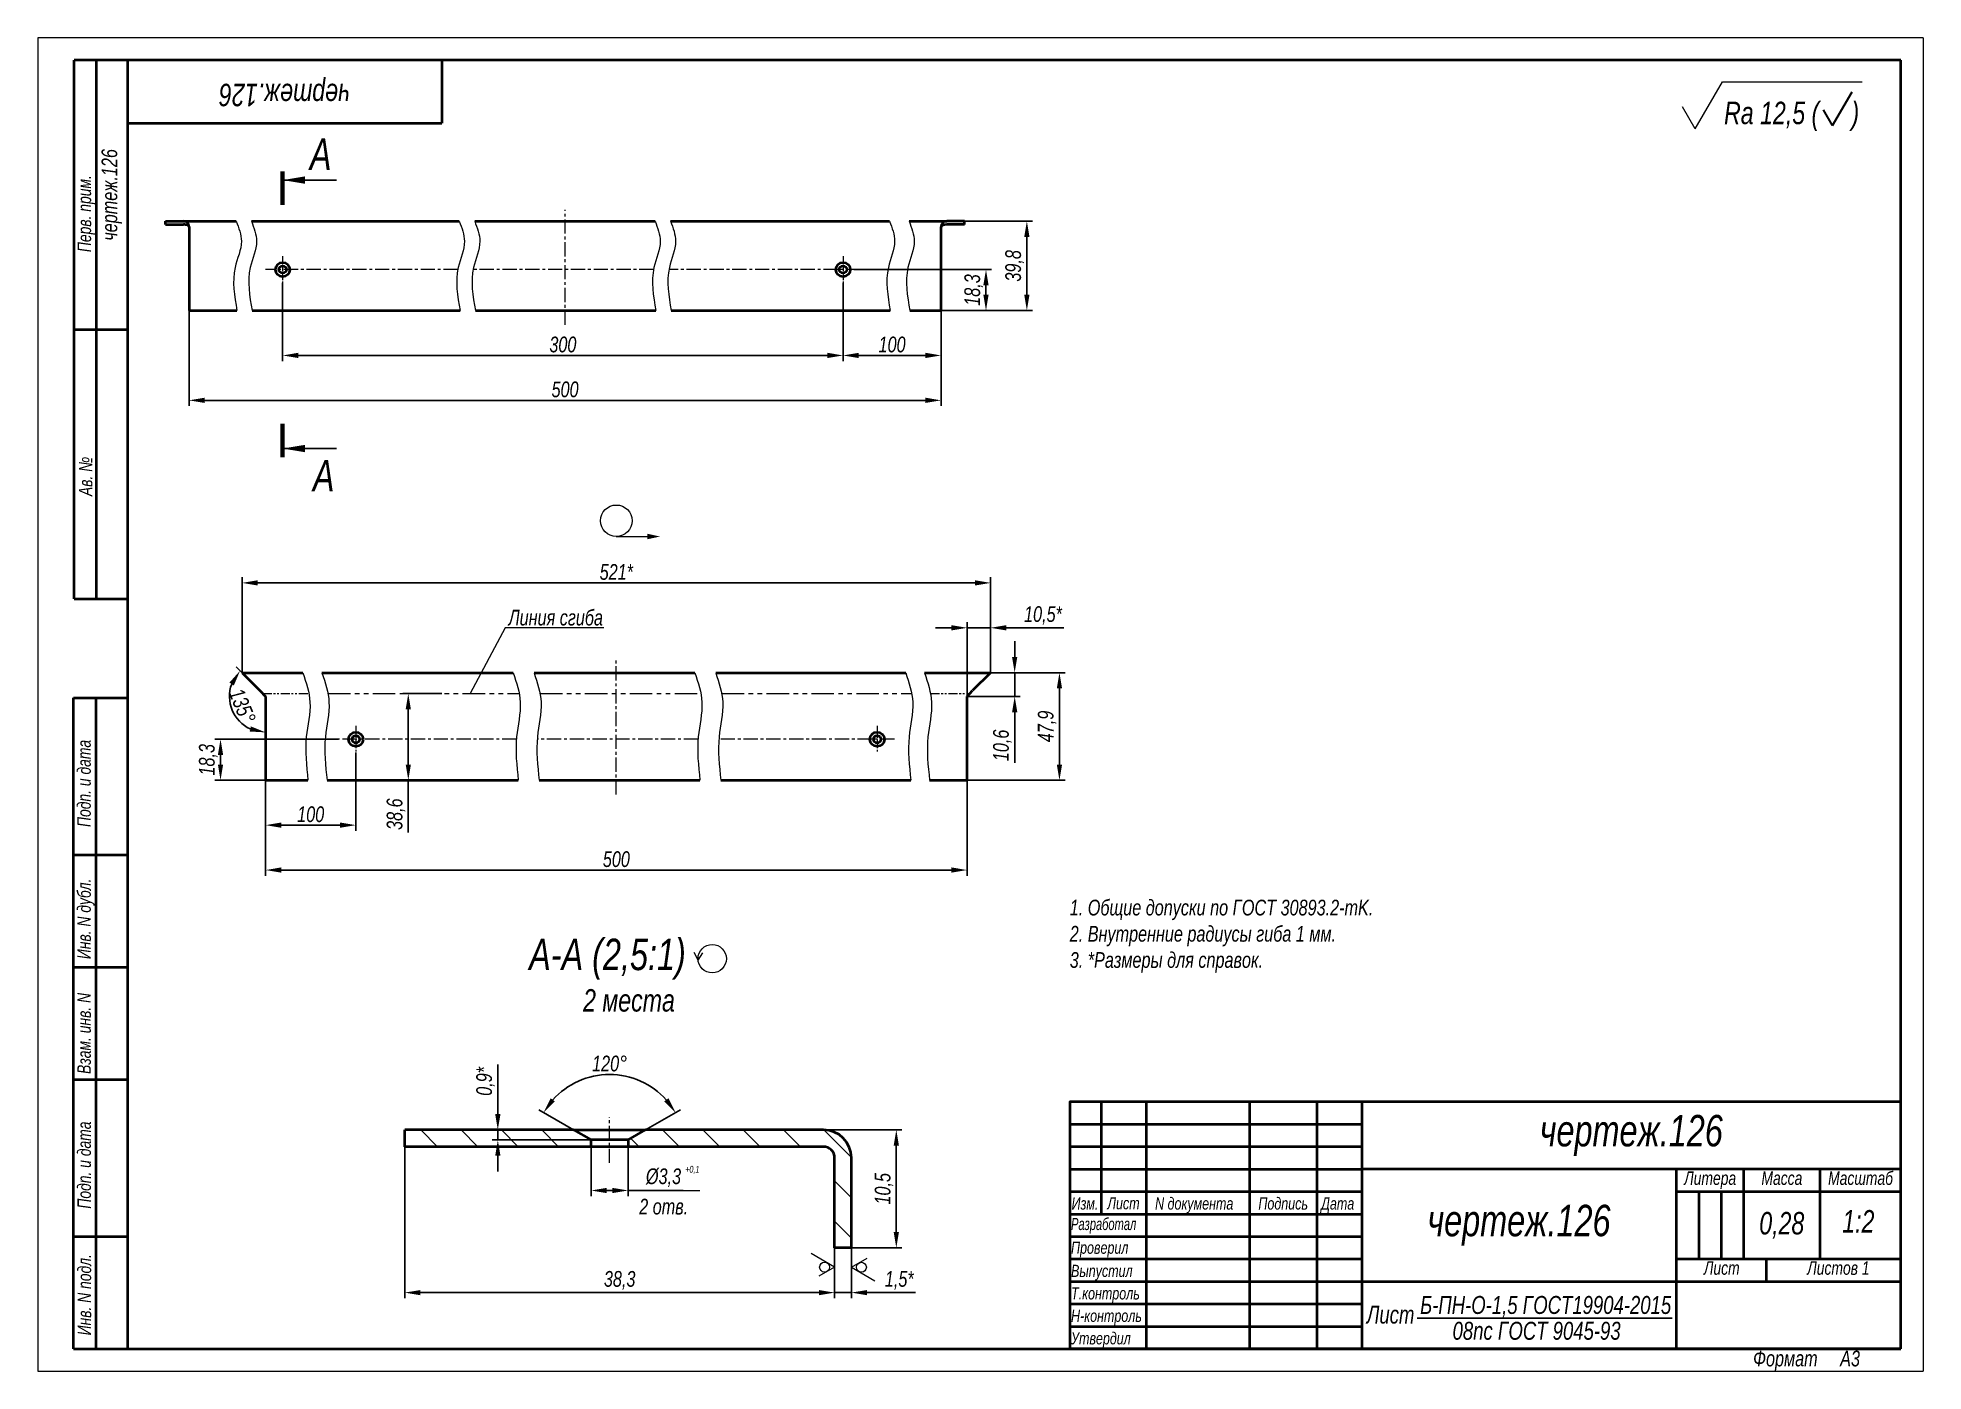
# Model space of a CAD drawing. Header units: millimetres. Extents: x 8000 to 17165, y -24193 to -22514.
# Drawn here: x 8000 to 8420, y -22810.9 to -22513.9 of the extents above; entities outside this region: 1.
import ezdxf

# ---------------------------------------------------------------- set-up
doc = ezdxf.new("R2010")
doc.units = ezdxf.units.MM
doc.linetypes.add('LT_04', pattern=[20, 10, -2, 2, -2, 2, -2])
doc.linetypes.add('LT_08', pattern=[10.16, 6.35, -1.27, 1.27, -1.27])
for name, color, linetype, lineweight in [('Layer_01', 3, 'Continuous', 13), ('Layer_02', 5, 'LT_04', 13), ('Layer_05', 7, 'Continuous', 40), ('Layer_08', 1, 'Continuous', 15), ('Layer_09', 6, 'Continuous', 15), ('Layer_13', 1, 'Continuous', 13), ('Layer_15', 7, 'Continuous', 40), ('Layer_18', 7, 'Continuous', 18), ('Layer_20', 8, 'Continuous', 20)]:
    doc.layers.add(name, color=color, linetype=linetype, lineweight=lineweight)
doc.styles.add('Style_01', font='ARIALNI.TTF', dxfattribs={"width": 0.9, "height": 3.5})
doc.dimstyles.new('DimStyle_05', dxfattribs={"dimtxt": 3.5, "dimasz": 3.5, "dimexe": 1.25, "dimexo": 0, "dimtad": 1, "dimlfac": 2, "dimtxsty": 'Style_01', "dimcen": 0, "dimazin": 3, "dimtfac": 1, "dimtmove": 0, "dimatfit": 3})
pattern_1 = [(315, (-2084.9306, 587.135), (4.490128, 4.490128), [])]

msp = doc.modelspace()

# ---------------------------------------------------------------- texts
at = {"layer": 'Layer_01', "style": 'Style_01', "width": 0.9}
for s, height, p in [('Rа 12,5 (     )', 5, (8375.6646, -22533.1929)), ('А', 7, (8060.6547, -22543.365)), ('А', 7, (8061.316, -22615.0007)), ('1:2', 5, (8401.9916, -22780.0396))]:
    msp.add_text(s, height=height, dxfattribs=at).set_placement(p)
at = {"layer": 'Layer_01', "attachment_point": 5, "style": 'Style_01'}
for insert, char_height, width, rotation in [((8055.0353, -22525.9393), 5, 70, 180), ((8016.5353, -22548.9393), 3.5, 60, 90)]:
    msp.add_mtext('чертеж.126', dxfattribs=dict(at, insert=insert, char_height=char_height, width=width, rotation=rotation))
at = {"layer": 'Layer_01', "style": 'Style_01'}
for s, insert, char_height, width, attachment_point in [('Линия сгиба', (8125.9436, -22644.8878), 3.5, 97.569112, 9), ('чертеж.126', (8354.9953, -22758.4076), 7, 120.079998, 5), ('чертеж.126', (8329.9787, -22778.4209), 7, 70.046667, 5), ('0,28', (8388.5177, -22778.4209), 5, 17.011333, 5)]:
    msp.add_mtext(s, dxfattribs=dict(at, insert=insert, char_height=char_height, width=width, attachment_point=attachment_point))
at = {"layer": 'Layer_01', "insert": (8229.912, -22722.1419), "char_height": 3.5, "attachment_point": 7, "style": 'Style_01'}
msp.add_mtext_dynamic_manual_height_columns('1. Общие допуски по ГОСТ 30893.2-mK.\\P2. Внутренние радиусы гиба 1 мм.\\P3. *Размеры для справок.', width=195.138224, gutter_width=17.5, heights=[-16.3174], dxfattribs=at)
at = {"layer": 'Layer_01', "attachment_point": 1, "style": 'Style_01'}
for s, insert, char_height in [('А-А (2,5:1)', (8109.5053, -22714.5929), 7), ('2 места', (8121.5177, -22725.8272), 5)]:
    msp.add_mtext(s, dxfattribs=dict(at, insert=insert, char_height=char_height))
at = {"layer": 'Layer_01', "linetype": 'Continuous', "char_height": 4, "width": 70.046667, "attachment_point": 5, "style": 'Style_01'}
for s, insert in [('Лист', (8301.3707, -22798.3397)), ('Б-ПН-О-1,5 ГОСТ19904-2015', (8335.9222, -22796.5396)), ('08пс ГОСТ 9045-93', (8333.9012, -22801.9478))]:
    msp.add_mtext(s, dxfattribs=dict(at, insert=insert))
at = {"layer": 'Layer_08', "ltscale": 0.5, "insert": (8139.4687, -22774.2822), "char_height": 3.5, "attachment_point": 5, "style": 'Style_01'}
msp.add_mtext('2 отв.', dxfattribs=at)
at = {"layer": 'Layer_13', "style": 'Style_01', "width": 0.9}
msp.add_text('+0,1', height=1.5, dxfattribs=at).set_placement((8144.2615, -22766.6933))

# ---------------------------------------------------------------- blocks, each defined once
blk = doc.blocks.new('Block_146')
at = {"layer": 'Layer_05', "linetype": 'Continuous', "lineweight": 15}
for p, q in [((0, 297.18), (0, 0.18)), ((420, 297.18), (0, 297.18)), ((420, 297.18), (420, 0.18)), ((0, 0.18), (420, 0.18))]:
    blk.add_line(p, q, dxfattribs=at)
at = {"layer": 'Layer_05', "linetype": 'Continuous'}
for p, q in [((415, 292.18), (8.12, 292.18)), ((8.12, 172.18), (8.12, 292.18)), ((13.12, 172.18), (13.12, 292.18)), ((20, 292.18), (20, 5.18)), ((90, 292.18), (90, 278.18)), ((415, 5.18), (415, 292.18)), ((20, 278.18), (90, 278.18)), ((8.12, 232.18), (20, 232.18)), ((8.12, 172.18), (20, 172.18)), ((8, 5.18), (8, 150.18)), ((8, 150.18), (20, 150.18)), ((13, 5.18), (13, 150.18)), ((8, 115.18), (20, 115.18)), ((8, 90.18), (20, 90.18)), ((8, 65.18), (20, 65.18)), ((229.88, 55.22), (294.92, 55.22)), ((229.88, 50.21), (294.92, 50.21)), ((229.88, 45.21), (294.92, 45.21)), ((369.97, 40.21), (369.97, 25.2)), ((374.97, 40.21), (374.97, 25.2)), ((8, 30.18), (20, 30.18)), ((229.88, 30.2), (294.92, 30.2)), ((229.88, 25.2), (294.92, 25.2)), ((229.88, 20.19), (294.92, 20.19)), ((229.88, 15.19), (294.92, 15.19)), ((229.88, 10.19), (294.92, 10.19)), ((8, 5.18), (20, 5.18)), ((20, 5.18), (415, 5.18)), ((415, 5.18), (230, 5.18))]:
    blk.add_line(p, q, dxfattribs=at)
for points in [[(415, 60.22), (229.88, 60.22), (229.88, 5.18)], [(236.88, 60.22), (236.88, 35.2)], [(246.89, 60.22), (246.89, 5.18)], [(269.9, 60.22), (269.9, 5.18)], [(284.91, 60.22), (284.91, 5.18)], [(294.92, 60.22), (294.92, 5.18)], [(415, 45.21), (294.92, 45.21)], [(415, 45.21), (294.92, 45.21)], [(364.97, 45.21), (364.97, 5.18)], [(379.98, 45.21), (379.98, 25.2)], [(396.99, 45.21), (396.99, 25.2)], [(396.99, 45.21), (396.99, 25.2)], [(229.88, 40.21), (294.92, 40.21)], [(364.97, 40.21), (415, 40.21)], [(229.88, 35.2), (294.92, 35.2)], [(364.97, 25.2), (415, 25.2)], [(384.98, 25.2), (384.98, 20.19)], [(294.92, 20.19), (415, 20.19)]]:
    blk.add_lwpolyline(points, dxfattribs=at)
at = {"layer": 'Layer_05', "linetype": 'Continuous', "style": 'Style_01', "width": 0.9}
for s, p in [('Перв. прим.', (11.89, 249.43)), ('Ав. №', (12.16, 195.1)), ('Подп. и дата', (11.81, 121.4)), ('Инв. N дубл.', (11.82, 91.97)), ('Взам. инв. N', (11.83, 66.4)), ('Подп. и дата', (11.85, 36.4)), ('Инв. N подл.', (11.9, 8.18))]:
    blk.add_text(s, height=3, rotation=90, dxfattribs=at).set_placement(p)
at = {"layer": 'Layer_05', "linetype": 'Continuous', "style": 'Style_01'}
for s, height, width, p in [('Литера', 3, 0.9, (366.74, 41.69)), ('Масса', 3, 0.9, (383.95, 41.69)), ('Масштаб', 3, 0.9, (398.8, 41.69)), ('Изм.', 2.7, 0.9, (230.29, 36.2)), ('Лист', 2.7, 0.9, (238.27, 36.25)), ('N документа', 2.7, 0.9, (248.89, 36.2)), ('Подпись', 2.7, 0.9, (271.9, 36.2)), ('Дата', 2.7, 0.9, (285.88, 36.2)), ('Разработал', 2.7, 0.8, (230.17, 31.64)), ('Проверил', 2.7, 0.9, (230.17, 26.36)), ('Выпустил', 2.7, 0.9, (230.17, 21.19)), ('Лист ', 3, 0.9, (371.13, 21.68)), ('Листов 1', 3, 0.9, (394.15, 21.68)), ('Т.контроль', 2.7, 0.9, (230.17, 16.19)), ('Н-контроль', 2.7, 0.9, (230.17, 11.19)), ('Утвердил', 2.7, 0.9, (230.17, 6.18))]:
    blk.add_text(s, height=height, dxfattribs=dict(at, width=width)).set_placement(p)
at = {"layer": 'Layer_05', "linetype": 'Continuous', "insert": (382.1, 4.78), "char_height": 3.5, "width": 32.9515, "attachment_point": 1, "style": 'Style_01'}
blk.add_mtext('Формат     А3', dxfattribs=at)
blk = doc.blocks.new('*D877')
at = {"layer": 'Defpoints', "color": 0, "ltscale": 0.5, "transparency": 16777216}
for p in [(8181.79, -22565.57), (8195.62, -22574.7), (8211.26, -22574.7)]:
    blk.add_point(p, dxfattribs=at)
at = {"layer": 'Layer_08', "color": 0, "lineweight": -2, "ltscale": 0.5, "transparency": 16777216}
for p, q in [((8181.79, -22565.57), (8212.51, -22565.57)), ((8211.26, -22569.07), (8211.26, -22571.2)), ((8195.62, -22574.7), (8212.51, -22574.7))]:
    blk.add_line(p, q, dxfattribs=at)
at = {"layer": 'Layer_08', "color": 0, "ltscale": 0.5, "transparency": 16777216}
for points in [[(8210.67, -22569.07), (8211.84, -22569.07), (8211.26, -22565.57)], [(8210.67, -22571.2), (8211.84, -22571.2), (8211.26, -22574.7)]]:
    blk.add_solid(points, dxfattribs=at)
at = {"layer": 'Layer_08', "color": 0, "ltscale": 0.5, "transparency": 16777216, "insert": (8208.52, -22570.13), "char_height": 3.5, "attachment_point": 5, "rotation": 90, "style": 'Style_01'}
blk.add_mtext('18,3', dxfattribs=at)
blk = doc.blocks.new('*D878')
at = {"layer": 'Defpoints', "color": 0, "ltscale": 0.5, "transparency": 16777216}
for p in [(8206.51, -22554.8), (8220.36, -22554.8), (8199.55, -22574.7)]:
    blk.add_point(p, dxfattribs=at)
at = {"layer": 'Layer_08', "color": 0, "lineweight": -2, "ltscale": 0.5, "transparency": 16777216}
for p, q in [((8206.51, -22554.8), (8221.61, -22554.8)), ((8220.36, -22571.2), (8220.36, -22558.3)), ((8199.55, -22574.7), (8221.61, -22574.7))]:
    blk.add_line(p, q, dxfattribs=at)
at = {"layer": 'Layer_08', "color": 0, "ltscale": 0.5, "transparency": 16777216}
for points in [[(8219.78, -22558.3), (8220.95, -22558.3), (8220.36, -22554.8)], [(8219.78, -22571.2), (8220.95, -22571.2), (8220.36, -22574.7)]]:
    blk.add_solid(points, dxfattribs=at)
at = {"layer": 'Layer_08', "color": 0, "ltscale": 0.5, "transparency": 16777216, "insert": (8217.63, -22564.75), "char_height": 3.5, "attachment_point": 5, "rotation": 90, "style": 'Style_01'}
blk.add_mtext('39,8', dxfattribs=at)
blk = doc.blocks.new('*D879')
at = {"layer": 'Defpoints', "color": 0, "ltscale": 0.5, "transparency": 16777216}
for p in [(8179.42, -22568.53), (8201.26, -22574.7), (8179.42, -22584.7)]:
    blk.add_point(p, dxfattribs=at)
at = {"layer": 'Layer_08', "color": 0, "lineweight": -2, "ltscale": 0.5, "transparency": 16777216}
for p, q in [((8179.42, -22568.53), (8179.42, -22585.95)), ((8201.26, -22574.7), (8201.26, -22585.95)), ((8197.76, -22584.7), (8182.92, -22584.7))]:
    blk.add_line(p, q, dxfattribs=at)
at = {"layer": 'Layer_08', "color": 0, "ltscale": 0.5, "transparency": 16777216}
for points in [[(8182.92, -22584.11), (8182.92, -22585.28), (8179.42, -22584.7)], [(8197.76, -22584.11), (8197.76, -22585.28), (8201.26, -22584.7)]]:
    blk.add_solid(points, dxfattribs=at)
at = {"layer": 'Layer_08', "color": 0, "ltscale": 0.5, "transparency": 16777216, "insert": (8190.34, -22582.28), "char_height": 3.5, "attachment_point": 5, "style": 'Style_01'}
blk.add_mtext('100', dxfattribs=at)
blk = doc.blocks.new('*D880')
at = {"layer": 'Defpoints', "color": 0, "ltscale": 0.5, "transparency": 16777216}
for p in [(8054.59, -22568.53), (8179.42, -22568.53), (8054.59, -22584.7)]:
    blk.add_point(p, dxfattribs=at)
at = {"layer": 'Layer_08', "color": 0, "lineweight": -2, "ltscale": 0.5, "transparency": 16777216}
for p, q in [((8054.59, -22568.53), (8054.59, -22585.95)), ((8179.42, -22568.53), (8179.42, -22585.95)), ((8175.92, -22584.7), (8058.09, -22584.7))]:
    blk.add_line(p, q, dxfattribs=at)
at = {"layer": 'Layer_08', "color": 0, "ltscale": 0.5, "transparency": 16777216}
for points in [[(8058.09, -22584.11), (8058.09, -22585.28), (8054.59, -22584.7)], [(8175.92, -22584.11), (8175.92, -22585.28), (8179.42, -22584.7)]]:
    blk.add_solid(points, dxfattribs=at)
at = {"layer": 'Layer_08', "color": 0, "ltscale": 0.5, "transparency": 16777216, "insert": (8117.01, -22582.28), "char_height": 3.5, "attachment_point": 5, "style": 'Style_01'}
blk.add_mtext('300', dxfattribs=at)
blk = doc.blocks.new('*D881')
at = {"layer": 'Defpoints', "color": 0, "ltscale": 0.5, "transparency": 16777216}
for p in [(8033.75, -22572.93), (8201.26, -22573.45), (8201.26, -22594.7)]:
    blk.add_point(p, dxfattribs=at)
at = {"layer": 'Layer_08', "color": 0, "lineweight": -2, "ltscale": 0.5, "transparency": 16777216}
for p, q in [((8033.75, -22572.93), (8033.75, -22595.95)), ((8201.26, -22573.45), (8201.26, -22595.95)), ((8037.25, -22594.7), (8197.76, -22594.7))]:
    blk.add_line(p, q, dxfattribs=at)
at = {"layer": 'Layer_08', "color": 0, "ltscale": 0.5, "transparency": 16777216}
for points in [[(8037.25, -22594.11), (8037.25, -22595.28), (8033.75, -22594.7)], [(8197.76, -22594.11), (8197.76, -22595.28), (8201.26, -22594.7)]]:
    blk.add_solid(points, dxfattribs=at)
at = {"layer": 'Layer_08', "color": 0, "ltscale": 0.5, "transparency": 16777216, "insert": (8117.5, -22592.28), "char_height": 3.5, "attachment_point": 5, "style": 'Style_01'}
blk.add_mtext('500', dxfattribs=at)
blk = doc.blocks.new('*D887')
at = {"layer": 'Defpoints', "color": 0, "ltscale": 0.5, "transparency": 16777216}
for p in [(8212.29, -22635.36), (8045.55, -22655.36), (8212.29, -22655.36)]:
    blk.add_point(p, dxfattribs=at)
at = {"layer": 'Layer_08', "color": 0, "lineweight": -2, "ltscale": 0.5, "transparency": 16777216}
for p, q in [((8045.55, -22655.36), (8045.55, -22634.11)), ((8049.05, -22635.36), (8208.79, -22635.36)), ((8212.29, -22655.36), (8212.29, -22634.11))]:
    blk.add_line(p, q, dxfattribs=at)
at = {"layer": 'Layer_08', "color": 0, "ltscale": 0.5, "transparency": 16777216}
for points in [[(8049.05, -22634.77), (8049.05, -22635.94), (8045.55, -22635.36)], [(8208.79, -22634.77), (8208.79, -22635.94), (8212.29, -22635.36)]]:
    blk.add_solid(points, dxfattribs=at)
at = {"layer": 'Layer_08', "color": 0, "ltscale": 0.5, "transparency": 16777216, "insert": (8128.92, -22632.94), "char_height": 3.5, "attachment_point": 5, "style": 'Style_01'}
blk.add_mtext('521*', dxfattribs=at)
blk = doc.blocks.new('*D888')
at = {"layer": 'Defpoints', "color": 0, "ltscale": 0.5, "transparency": 16777216}
for p in [(8212.29, -22645.36), (8212.29, -22655.36), (8207.04, -22660.66)]:
    blk.add_point(p, dxfattribs=at)
at = {"layer": 'Layer_08', "color": 0, "lineweight": -2, "ltscale": 0.5, "transparency": 16777216}
for p, q in [((8203.54, -22645.36), (8200.04, -22645.36)), ((8207.04, -22660.66), (8207.04, -22644.11)), ((8207.04, -22645.36), (8212.29, -22645.36)), ((8212.29, -22655.36), (8212.29, -22644.11)), ((8215.79, -22645.36), (8228.61, -22645.36))]:
    blk.add_line(p, q, dxfattribs=at)
at = {"layer": 'Layer_08', "color": 0, "ltscale": 0.5, "transparency": 16777216}
for points in [[(8203.54, -22644.77), (8203.54, -22645.94), (8207.04, -22645.36)], [(8215.79, -22644.77), (8215.79, -22645.94), (8212.29, -22645.36)]]:
    blk.add_solid(points, dxfattribs=at)
at = {"layer": 'Layer_08', "color": 0, "ltscale": 0.5, "transparency": 16777216, "insert": (8223.95, -22642.62), "char_height": 3.5, "attachment_point": 5, "style": 'Style_01'}
blk.add_mtext('10,5*', dxfattribs=at)
blk = doc.blocks.new('*D882')
at = {"layer": 'Defpoints', "color": 0, "ltscale": 0.5, "transparency": 16777216}
for p in [(8212.65, -22655.36), (8207.04, -22660.66), (8217.65, -22660.66)]:
    blk.add_point(p, dxfattribs=at)
at = {"layer": 'Layer_08', "color": 0, "lineweight": -2, "ltscale": 0.5, "transparency": 16777216}
for p, q in [((8217.65, -22651.86), (8217.65, -22648.36)), ((8212.65, -22655.36), (8218.9, -22655.36)), ((8217.65, -22655.36), (8217.65, -22660.66)), ((8207.04, -22660.66), (8218.9, -22660.66)), ((8217.65, -22664.16), (8217.65, -22675.44))]:
    blk.add_line(p, q, dxfattribs=at)
at = {"layer": 'Layer_08', "color": 0, "ltscale": 0.5, "transparency": 16777216}
for points in [[(8217.07, -22651.86), (8218.23, -22651.86), (8217.65, -22655.36)], [(8217.07, -22664.16), (8218.23, -22664.16), (8217.65, -22660.66)]]:
    blk.add_solid(points, dxfattribs=at)
at = {"layer": 'Layer_08', "color": 0, "ltscale": 0.5, "transparency": 16777216, "insert": (8214.91, -22671.55), "char_height": 3.5, "attachment_point": 5, "rotation": 90, "style": 'Style_01'}
blk.add_mtext('10,6', dxfattribs=at)
blk = doc.blocks.new('*D883')
at = {"layer": 'Defpoints', "color": 0, "ltscale": 0.5, "transparency": 16777216}
for p in [(8040.76, -22670.18), (8067.05, -22670.18), (8053.03, -22679.31)]:
    blk.add_point(p, dxfattribs=at)
at = {"layer": 'Layer_08', "color": 0, "lineweight": -2, "ltscale": 0.5, "transparency": 16777216}
for p, q in [((8067.05, -22670.18), (8039.51, -22670.18)), ((8040.76, -22675.81), (8040.76, -22673.68)), ((8053.03, -22679.31), (8039.51, -22679.31))]:
    blk.add_line(p, q, dxfattribs=at)
at = {"layer": 'Layer_08', "color": 0, "ltscale": 0.5, "transparency": 16777216}
for points in [[(8040.17, -22673.68), (8041.34, -22673.68), (8040.76, -22670.18)], [(8040.17, -22675.81), (8041.34, -22675.81), (8040.76, -22679.31)]]:
    blk.add_solid(points, dxfattribs=at)
at = {"layer": 'Layer_08', "color": 0, "ltscale": 0.5, "transparency": 16777216, "insert": (8038.02, -22674.75), "char_height": 3.5, "attachment_point": 5, "rotation": 90, "style": 'Style_01'}
blk.add_mtext('18,3', dxfattribs=at)
blk = doc.blocks.new('*D884')
at = {"layer": 'Defpoints', "color": 0, "ltscale": 0.5, "transparency": 16777216}
for p in [(8082.58, -22660.01), (8090.06, -22660.01), (8088.89, -22679.31)]:
    blk.add_point(p, dxfattribs=at)
at = {"layer": 'Layer_08', "color": 0, "lineweight": -2, "ltscale": 0.5, "transparency": 16777216}
for p, q in [((8090.06, -22660.01), (8081.33, -22660.01)), ((8082.58, -22663.51), (8082.58, -22675.81)), ((8088.89, -22679.31), (8081.33, -22679.31)), ((8082.58, -22679.31), (8082.58, -22690.93))]:
    blk.add_line(p, q, dxfattribs=at)
at = {"layer": 'Layer_08', "color": 0, "ltscale": 0.5, "transparency": 16777216}
for points in [[(8082, -22663.51), (8083.16, -22663.51), (8082.58, -22660.01)], [(8082, -22675.81), (8083.16, -22675.81), (8082.58, -22679.31)]]:
    blk.add_solid(points, dxfattribs=at)
at = {"layer": 'Layer_08', "color": 0, "ltscale": 0.5, "transparency": 16777216, "insert": (8079.84, -22686.87), "char_height": 3.5, "attachment_point": 5, "rotation": 90, "style": 'Style_01'}
blk.add_mtext('38,6', dxfattribs=at)
blk = doc.blocks.new('*D885')
at = {"layer": 'Defpoints', "color": 0, "ltscale": 0.5, "transparency": 16777216}
for p in [(8070.89, -22673.15), (8050.8, -22678.9), (8070.89, -22689.31)]:
    blk.add_point(p, dxfattribs=at)
at = {"layer": 'Layer_08', "color": 0, "lineweight": -2, "ltscale": 0.5, "transparency": 16777216}
for p, q in [((8070.89, -22673.15), (8070.89, -22690.56)), ((8050.8, -22678.9), (8050.8, -22690.56)), ((8054.3, -22689.31), (8067.39, -22689.31))]:
    blk.add_line(p, q, dxfattribs=at)
at = {"layer": 'Layer_08', "color": 0, "ltscale": 0.5, "transparency": 16777216}
for points in [[(8054.3, -22688.72), (8054.3, -22689.89), (8050.8, -22689.31)], [(8067.39, -22688.72), (8067.39, -22689.89), (8070.89, -22689.31)]]:
    blk.add_solid(points, dxfattribs=at)
at = {"layer": 'Layer_08', "color": 0, "ltscale": 0.5, "transparency": 16777216, "insert": (8060.84, -22686.9), "char_height": 3.5, "attachment_point": 5, "style": 'Style_01'}
blk.add_mtext('100', dxfattribs=at)
blk = doc.blocks.new('*D886')
at = {"layer": 'Defpoints', "color": 0, "ltscale": 0.5, "transparency": 16777216}
for p in [(8050.8, -22675.44), (8207.04, -22679.31), (8207.04, -22699.31)]:
    blk.add_point(p, dxfattribs=at)
at = {"layer": 'Layer_08', "color": 0, "lineweight": -2, "ltscale": 0.5, "transparency": 16777216}
for p, q in [((8050.8, -22675.44), (8050.8, -22700.56)), ((8207.04, -22679.31), (8207.04, -22700.56)), ((8054.3, -22699.31), (8203.54, -22699.31))]:
    blk.add_line(p, q, dxfattribs=at)
at = {"layer": 'Layer_08', "color": 0, "ltscale": 0.5, "transparency": 16777216}
for points in [[(8054.3, -22698.72), (8054.3, -22699.89), (8050.8, -22699.31)], [(8203.54, -22698.72), (8203.54, -22699.89), (8207.04, -22699.31)]]:
    blk.add_solid(points, dxfattribs=at)
at = {"layer": 'Layer_08', "color": 0, "ltscale": 0.5, "transparency": 16777216, "insert": (8128.92, -22696.9), "char_height": 3.5, "attachment_point": 5, "style": 'Style_01'}
blk.add_mtext('500', dxfattribs=at)
blk = doc.blocks.new('*D889')
at = {"layer": 'Defpoints', "color": 0, "ltscale": 0.5, "transparency": 16777216}
for p in [(8210.06, -22655.36), (8227.62, -22655.36), (8205.72, -22679.31)]:
    blk.add_point(p, dxfattribs=at)
at = {"layer": 'Layer_08', "color": 0, "lineweight": -2, "ltscale": 0.5, "transparency": 16777216}
for p, q in [((8210.06, -22655.36), (8228.87, -22655.36)), ((8227.62, -22675.81), (8227.62, -22658.86)), ((8205.72, -22679.31), (8228.87, -22679.31))]:
    blk.add_line(p, q, dxfattribs=at)
at = {"layer": 'Layer_08', "color": 0, "ltscale": 0.5, "transparency": 16777216}
for points in [[(8227.03, -22658.86), (8228.2, -22658.86), (8227.62, -22655.36)], [(8227.03, -22675.81), (8228.2, -22675.81), (8227.62, -22679.31)]]:
    blk.add_solid(points, dxfattribs=at)
at = {"layer": 'Layer_08', "color": 0, "ltscale": 0.5, "transparency": 16777216, "insert": (8224.88, -22667.33), "char_height": 3.5, "attachment_point": 5, "rotation": 90, "style": 'Style_01'}
blk.add_mtext('47,9', dxfattribs=at)
blk = doc.blocks.new('*D890')
at = {"layer": 'Defpoints', "color": 0, "ltscale": 0.5, "transparency": 16777216}
for p in [(8102.52, -22759.42), (8119.88, -22757.17), (8123.28, -22759.42)]:
    blk.add_point(p, dxfattribs=at)
at = {"layer": 'Layer_08', "color": 0, "lineweight": -2, "ltscale": 0.5, "transparency": 16777216}
for p, q in [((8102.52, -22753.67), (8102.52, -22742.59)), ((8119.88, -22757.17), (8101.27, -22757.17)), ((8123.28, -22759.42), (8101.27, -22759.42)), ((8102.52, -22759.42), (8102.52, -22757.17)), ((8102.52, -22762.92), (8102.52, -22766.42))]:
    blk.add_line(p, q, dxfattribs=at)
at = {"layer": 'Layer_08', "color": 0, "ltscale": 0.5, "transparency": 16777216}
for points in [[(8101.94, -22753.67), (8103.11, -22753.67), (8102.52, -22757.17)], [(8101.94, -22762.92), (8103.11, -22762.92), (8102.52, -22759.42)]]:
    blk.add_solid(points, dxfattribs=at)
at = {"layer": 'Layer_08', "color": 0, "ltscale": 0.5, "transparency": 16777216, "insert": (8099.79, -22746.38), "char_height": 3.5, "attachment_point": 5, "rotation": 90, "style": 'Style_01'}
blk.add_mtext('0,9*', dxfattribs=at)
blk = doc.blocks.new('*D891')
at = {"layer": 'Defpoints', "color": 0, "ltscale": 0.5, "transparency": 16777216}
for p in [(8123.28, -22760.92), (8131.53, -22760.92), (8131.53, -22770.67)]:
    blk.add_point(p, dxfattribs=at)
at = {"layer": 'Layer_08', "color": 0, "lineweight": -2, "ltscale": 0.5, "transparency": 16777216}
for p, q in [((8123.28, -22760.92), (8123.28, -22771.92)), ((8131.53, -22760.92), (8131.53, -22771.92)), ((8126.78, -22770.67), (8128.03, -22770.67)), ((8131.53, -22770.67), (8143.81, -22770.67))]:
    blk.add_line(p, q, dxfattribs=at)
at = {"layer": 'Layer_08', "color": 0, "ltscale": 0.5, "transparency": 16777216}
for points in [[(8126.78, -22770.09), (8126.78, -22771.26), (8123.28, -22770.67)], [(8128.03, -22770.09), (8128.03, -22771.26), (8131.53, -22770.67)]]:
    blk.add_solid(points, dxfattribs=at)
at = {"layer": 'Layer_08', "color": 0, "ltscale": 0.5, "transparency": 16777216, "insert": (8139.42, -22767.83), "char_height": 3.5, "attachment_point": 5, "style": 'Style_01'}
blk.add_mtext('%%C3,3', dxfattribs=at)
blk = doc.blocks.new('*D892')
at = {"layer": 'Defpoints', "color": 0, "ltscale": 0.5, "transparency": 16777216}
for p in [(8133.21, -22745.86), (8119.39, -22757.17), (8123.28, -22759.42), (8131.53, -22759.42), (8135.43, -22757.17)]:
    blk.add_point(p, dxfattribs=at)
at = {"layer": 'Layer_08', "color": 0, "lineweight": -2, "ltscale": 0.5, "transparency": 16777216}
for p, q in [((8119.39, -22757.17), (8111.63, -22752.7)), ((8135.43, -22757.17), (8143.19, -22752.7))]:
    blk.add_line(p, q, dxfattribs=at)
blk.add_arc((8127.41, -22761.81), 16.97, 41.8376, 138.1624, dxfattribs=at)
at = {"layer": 'Layer_08', "color": 0, "ltscale": 0.5, "transparency": 16777216}
for points in [[(8115.24, -22750.83), (8114.29, -22750.14), (8112.71, -22753.32)], [(8140.53, -22750.14), (8139.58, -22750.83), (8142.11, -22753.32)]]:
    blk.add_solid(points, dxfattribs=at)
at = {"layer": 'Layer_08', "color": 0, "ltscale": 0.5, "transparency": 16777216, "insert": (8127.41, -22742.42), "char_height": 3.5, "attachment_point": 5, "style": 'Style_01'}
blk.add_mtext('120°', dxfattribs=at)
blk = doc.blocks.new('*D893')
at = {"layer": 'Defpoints', "color": 0, "ltscale": 0.5, "transparency": 16777216}
for p in [(8177.53, -22783.42), (8181.28, -22783.42), (8181.28, -22793.42)]:
    blk.add_point(p, dxfattribs=at)
at = {"layer": 'Layer_08', "color": 0, "lineweight": -2, "ltscale": 0.5, "transparency": 16777216}
for p, q in [((8177.53, -22783.42), (8177.53, -22794.67)), ((8181.28, -22783.42), (8181.28, -22794.67)), ((8174.03, -22793.42), (8170.53, -22793.42)), ((8177.53, -22793.42), (8181.28, -22793.42)), ((8184.78, -22793.42), (8195.59, -22793.42))]:
    blk.add_line(p, q, dxfattribs=at)
at = {"layer": 'Layer_08', "color": 0, "ltscale": 0.5, "transparency": 16777216}
for points in [[(8174.03, -22792.84), (8174.03, -22794.01), (8177.53, -22793.42)], [(8184.78, -22792.84), (8184.78, -22794.01), (8181.28, -22793.42)]]:
    blk.add_solid(points, dxfattribs=at)
at = {"layer": 'Layer_08', "color": 0, "ltscale": 0.5, "transparency": 16777216, "insert": (8191.94, -22790.69), "char_height": 3.5, "attachment_point": 5, "style": 'Style_01'}
blk.add_mtext('1,5*', dxfattribs=at)
blk = doc.blocks.new('*D894')
at = {"layer": 'Defpoints', "color": 0, "ltscale": 0.5, "transparency": 16777216}
for p in [(8081.79, -22760.92), (8177.53, -22783.42), (8081.79, -22793.42)]:
    blk.add_point(p, dxfattribs=at)
at = {"layer": 'Layer_08', "color": 0, "lineweight": -2, "ltscale": 0.5, "transparency": 16777216}
for p, q in [((8081.79, -22760.92), (8081.79, -22794.67)), ((8177.53, -22783.42), (8177.53, -22794.67)), ((8174.03, -22793.42), (8085.29, -22793.42))]:
    blk.add_line(p, q, dxfattribs=at)
at = {"layer": 'Layer_08', "color": 0, "ltscale": 0.5, "transparency": 16777216}
for points in [[(8085.29, -22792.84), (8085.29, -22794.01), (8081.79, -22793.42)], [(8174.03, -22792.84), (8174.03, -22794.01), (8177.53, -22793.42)]]:
    blk.add_solid(points, dxfattribs=at)
at = {"layer": 'Layer_08', "color": 0, "ltscale": 0.5, "transparency": 16777216, "insert": (8129.66, -22790.69), "char_height": 3.5, "attachment_point": 5, "style": 'Style_01'}
blk.add_mtext('38,3', dxfattribs=at)
blk = doc.blocks.new('*D895')
at = {"layer": 'Defpoints', "color": 0, "ltscale": 0.5, "transparency": 16777216}
for p in [(8170.35, -22757.17), (8191.28, -22757.17), (8181.28, -22783.42)]:
    blk.add_point(p, dxfattribs=at)
at = {"layer": 'Layer_08', "color": 0, "lineweight": -2, "ltscale": 0.5, "transparency": 16777216}
for p, q in [((8170.35, -22757.17), (8192.53, -22757.17)), ((8191.28, -22779.92), (8191.28, -22760.67)), ((8181.28, -22783.42), (8192.53, -22783.42))]:
    blk.add_line(p, q, dxfattribs=at)
at = {"layer": 'Layer_08', "color": 0, "ltscale": 0.5, "transparency": 16777216}
for points in [[(8190.7, -22760.67), (8191.87, -22760.67), (8191.28, -22757.17)], [(8190.7, -22779.92), (8191.87, -22779.92), (8191.28, -22783.42)]]:
    blk.add_solid(points, dxfattribs=at)
at = {"layer": 'Layer_08', "color": 0, "ltscale": 0.5, "transparency": 16777216, "insert": (8188.55, -22770.3), "char_height": 3.5, "attachment_point": 5, "rotation": 90, "style": 'Style_01'}
blk.add_mtext('10,5', dxfattribs=at)
blk = doc.blocks.new('*D896')
at = {"layer": 'Defpoints', "color": 0, "ltscale": 0.5, "transparency": 16777216}
for p in [(8045.55, -22655.36), (8042.76, -22660.61), (8049.55, -22659.36), (8050.8, -22660.66), (8050.8, -22679.31)]:
    blk.add_point(p, dxfattribs=at)
at = {"layer": 'Layer_08', "color": 0, "lineweight": -2, "ltscale": 0.5, "transparency": 16777216}
blk.add_line((8045.55, -22655.36), (8044.23, -22654.04), dxfattribs=at)
blk.add_arc((8050.8, -22660.61), 8.04, 160.1437, 244.8563, dxfattribs=at)
at = {"layer": 'Layer_08', "color": 0, "ltscale": 0.5, "transparency": 16777216}
for points in [[(8042.74, -22657.56), (8043.73, -22658.19), (8045.11, -22654.92)], [(8047.51, -22667.31), (8047.25, -22668.45), (8050.8, -22668.65)]]:
    blk.add_solid(points, dxfattribs=at)
at = {"layer": 'Layer_08', "color": 0, "ltscale": 0.5, "transparency": 16777216, "insert": (8045.6, -22662.76), "char_height": 3.5, "attachment_point": 5, "rotation": 292.5, "style": 'Style_01'}
blk.add_mtext('135°', dxfattribs=at)

# ---------------------------------------------------------------- dimensions: what is measured, and where the dimension line sits
at = {"layer": 'Layer_08', "ltscale": 0.5}
dim = msp.add_linear_dim(base=(8220.3623, -22554.7971), p1=(8199.5521, -22574.6959), p2=(8206.508, -22554.7971), angle=90, dimstyle='DimStyle_05', dxfattribs=at)
dim.commit()
dim.dimension.update_dxf_attribs({"geometry": '*D878', "text_midpoint": (8217.6268, -22564.7465)})
for base, p1, p2, text, picture, middle in [((8211.258, -22574.6959), (8181.7897, -22565.5721), (8195.6235, -22574.6959), '18,3', '*D877', (8208.5225, -22570.134)), ((8217.6486, -22660.6591), (8212.6486, -22655.3554), (8207.0401, -22660.6591), '10,6', '*D882', (8214.9131, -22671.5512)), ((8227.6175, -22655.3554), (8205.72, -22679.308), (8210.0559, -22655.3554), '47,9', '*D889', (8224.882, -22667.3317)), ((8040.7562, -22670.1841), (8053.0334, -22679.308), (8067.0548, -22670.1841), '18,3', '*D883', (8038.0207, -22674.7461)), ((8191.2839, -22757.1738), (8181.2839, -22783.4238), (8170.3479, -22757.1738), '10,5', '*D895', (8188.5484, -22770.2988))]:
    dim = msp.add_linear_dim(base=base, p1=p1, p2=p2, angle=90, text=text, dimstyle='DimStyle_05', dxfattribs=at)
    dim.commit()
    dim.dimension.update_dxf_attribs({"geometry": picture, "text_midpoint": middle})
for base, p1, p2, text, picture, middle in [((8054.5941, -22584.6959), (8179.4159, -22568.5339), (8054.5941, -22568.5339), '300', '*D880', (8117.005, -22582.2839)), ((8179.4159, -22584.6959), (8201.258, -22574.6959), (8179.4159, -22568.5339), '100', '*D879', (8190.3369, -22582.2839)), ((8212.2901, -22645.3554), (8207.0401, -22660.6591), (8212.2901, -22655.3554), '<>*', '*D888', (8223.9482, -22642.6199)), ((8081.7896, -22793.4238), (8177.5339, -22783.4238), (8081.7896, -22760.9238), '38,3', '*D894', (8129.6618, -22790.6883)), ((8181.2839, -22793.4238), (8177.5339, -22783.4238), (8181.2839, -22783.4238), '1,5*', '*D893', (8191.9386, -22790.6883))]:
    dim = msp.add_linear_dim(base=base, p1=p1, p2=p2, text=text, dimstyle='DimStyle_05', dxfattribs=at)
    dim.commit()
    dim.dimension.update_dxf_attribs({"geometry": picture, "text_midpoint": middle})
for base, p1, p2, text, picture, middle in [((8201.258, -22594.6959), (8033.7462, -22572.9278), (8201.258, -22573.4452), '500', '*D881', (8117.5021, -22594.6959)), ((8212.2901, -22635.3554), (8045.5458, -22655.3554), (8212.2901, -22655.3554), '521*', '*D887', (8128.9179, -22635.3554)), ((8070.8894, -22689.308), (8050.7958, -22678.8961), (8070.8894, -22673.146), '100', '*D885', (8060.8426, -22689.308)), ((8207.0401, -22699.308), (8050.7958, -22675.4437), (8207.0401, -22679.308), '500', '*D886', (8128.9179, -22699.308)), ((8131.5339, -22770.6738), (8123.2839, -22760.9238), (8131.5339, -22760.9238), '%%C3,3', '*D891', (8139.4203, -22770.6738))]:
    dim = msp.add_linear_dim(base=base, p1=p1, p2=p2, text=text, dimstyle='DimStyle_05', dxfattribs=at)
    dim.commit()
    dim.dimension.update_dxf_attribs({"geometry": picture, "text_midpoint": middle, "dimtype": 160})
for base, line1, line2, picture, middle in [((8042.7559, -22660.6054), ((8050.7958, -22660.6591), (8050.7958, -22679.308)), ((8045.5458, -22655.3554), (8049.5458, -22659.3554)), '*D896', (8045.5963, -22662.7591)), ((8133.2133, -22745.8581), ((8119.3868, -22757.1738), (8123.2839, -22759.4238)), ((8131.5339, -22759.4238), (8135.4311, -22757.1738)), '*D892', (8127.4089, -22742.4227))]:
    dim = msp.add_angular_dim_2l(base=base, line1=line1, line2=line2, dimstyle='DimStyle_05', dxfattribs=at)
    dim.commit()
    dim.dimension.update_dxf_attribs({"geometry": picture, "text_midpoint": middle})
dim = msp.add_linear_dim(base=(8082.5787, -22660.008), p1=(8088.895, -22679.308), p2=(8090.059, -22660.008), angle=90, dimstyle='DimStyle_05', dxfattribs=at)
dim.commit()
dim.dimension.update_dxf_attribs({"geometry": '*D884', "text_midpoint": (8082.5787, -22686.8688), "dimtype": 160})
dim = msp.add_linear_dim(base=(8102.5218, -22759.4238), p1=(8119.8758, -22757.1738), p2=(8123.2839, -22759.4238), angle=90, text='0,9*', dimstyle='DimStyle_05', dxfattribs=at)
dim.commit()
dim.dimension.update_dxf_attribs({"geometry": '*D890', "text_midpoint": (8102.5218, -22746.3795), "dimtype": 160})

# ---------------------------------------------------------------- hatches: boundary and pattern name
at = {"layer": 'Layer_18', "linetype": 'Continuous', "lineweight": 18}
h = msp.add_hatch(dxfattribs=at)
h.set_pattern_fill('ANSI31', scale=2, angle=-90, style=0)
h.set_pattern_definition(pattern_1)
h.paths.add_polyline_path([(8081.7896, -22757.1738), (8081.7896, -22760.9238), (8123.2839, -22760.9238), (8123.2839, -22759.4238), (8119.3868, -22757.1738)], flags=0)
h = msp.add_hatch(dxfattribs=at)
h.set_pattern_fill('ANSI31', scale=2, angle=-90, style=0)
h.set_pattern_definition(pattern_1)
edge = h.paths.add_edge_path(flags=0)
edge.add_line((8177.5339, -22783.4238), (8181.2839, -22783.4238))
edge.add_line((8181.2839, -22783.4238), (8181.2839, -22763.4238))
edge.add_arc((8175.0339, -22763.4238), 6.25, 360, 450)
edge.add_line((8175.0339, -22757.1738), (8135.4311, -22757.1738))
edge.add_line((8135.4311, -22757.1738), (8131.5339, -22759.4238))
edge.add_line((8131.5339, -22759.4238), (8131.5339, -22760.9238))
edge.add_line((8131.5339, -22760.9238), (8175.0339, -22760.9238))
edge.add_arc((8175.0339, -22763.4238), 2.5, 0, 90, ccw=False)
edge.add_line((8177.5339, -22763.4238), (8177.5339, -22783.4238))
at = {"layer": 'Layer_18', "ltscale": 0.5}
h = msp.add_hatch(dxfattribs=at)
h.set_pattern_fill('ANSI31', color=256, scale=0.4, angle=90)
edge = h.paths.add_edge_path()
edge.add_line((17163.7456, -24192.6172), (17163.7456, -24126.4161))
edge.add_spline(control_points=[(17164.545, -24158.3975), (17164.2785, -24158.3459), (17164.012, -24158.2943), (17163.7456, -24158.2427)], knot_values=[482.71321218, 482.71321218, 482.71321218, 482.71321218, 483.51142035, 483.51142035, 483.51142035, 483.51142035], degree=3, periodic=0)

# ---------------------------------------------------------------- linework, layer by layer
at = {"lineweight": 25}
msp.add_line((8307.2647, -22799.076), (8364.0937, -22799.076), dxfattribs=at)
at = {"layer": 'Layer_01', "lineweight": 30}
for q in [(8404.1785, -22525.9994), (8404.1785, -22525.9994), (8404.1785, -22525.9994), (8404.1785, -22525.9994), (8397.8277, -22529.9994), (8397.8277, -22529.9994), (8397.8277, -22529.9994), (8397.8277, -22529.9994)]:
    msp.add_line((8399.8484, -22533.4994), q, dxfattribs=at)
at = {"layer": 'Layer_01'}
msp.add_line((8128.9179, -22625.019), (8135.8216, -22625.0265), dxfattribs=at)
msp.add_circle((8128.9179, -22621.5139), 3.5051, dxfattribs=at)
msp.add_solid([(8135.8219, -22625.642), (8138.6429, -22625.0304), (8135.8214, -22624.4111)], dxfattribs=at)
at = {"layer": 'Layer_02', "color": 3, "ltscale": 0.2}
for p, q in [((8050.1715, -22660.008), (8060.4378, -22660.008)), ((8198.896, -22660.008), (8207.6644, -22660.008))]:
    msp.add_line(p, q, dxfattribs=at)
at = {"layer": 'Layer_02', "color": 3, "ltscale": 0.5}
for p, q in [((8064.6802, -22660.008), (8107.2805, -22660.008)), ((8111.9261, -22660.008), (8147.7468, -22660.008)), ((8152.3923, -22660.008), (8194.7185, -22660.008))]:
    msp.add_line(p, q, dxfattribs=at)
at = {"layer": 'Layer_08', "ltscale": 0.5}
msp.add_line((8143.8066, -22770.6738), (8147.5545, -22770.6738), dxfattribs=at)
at = {"layer": 'Layer_09', "ltscale": 0.303109}
msp.add_line((8369.2304, -22534.2523), (8375.2925, -22523.7523), dxfattribs=at)
msp.add_line((8369.2304, -22534.2523), (8375.2925, -22523.7523), dxfattribs=at)
msp.add_line((8369.2304, -22534.2523), (8375.2925, -22523.7523), dxfattribs=at)
at = {"layer": 'Layer_09'}
for p, q in [((8369.2304, -22534.2523), (8375.2925, -22523.7523)), ((8375.2925, -22523.7523), (8406.4371, -22523.7523)), ((8369.2304, -22534.2523), (8366.4013, -22529.3523)), ((8147.1276, -22719.344), (8146.2847, -22717.6405)), ((8147.1276, -22719.344), (8148.1964, -22717.7723))]:
    msp.add_line(p, q, dxfattribs=at)
at = {"layer": 'Layer_09', "ltscale": 0.141451}
msp.add_line((8369.2304, -22534.2523), (8366.4013, -22529.3523), dxfattribs=at)
msp.add_line((8369.2304, -22534.2523), (8366.4013, -22529.3523), dxfattribs=at)
msp.add_line((8369.2304, -22534.2523), (8366.4013, -22529.3523), dxfattribs=at)
at = {"layer": 'Layer_09', "linetype": 'LT_08', "ltscale": 0.5}
for p, q in [((8117.5021, -22577.8941), (8117.5021, -22552.3027)), ((8093.593, -22565.5721), (8050.7595, -22565.5721)), ((8137.2079, -22565.5721), (8097.0181, -22565.5721)), ((8183.31, -22565.5721), (8140.6331, -22565.5721)), ((8128.9179, -22682.5062), (8128.9179, -22652.0985)), ((8106.6548, -22670.1841), (8067.0548, -22670.1841)), ((8147.1211, -22670.1841), (8111.3004, -22670.1841)), ((8190.9055, -22670.1841), (8151.7666, -22670.1841)), ((8127.4089, -22764.5424), (8127.4089, -22754.3587))]:
    msp.add_line(p, q, dxfattribs=at)
at = {"layer": 'Layer_09', "linetype": 'LT_08', "ltscale": 0.2}
for p, q in [((8054.5941, -22562.6103), (8054.5941, -22568.5339)), ((8179.4159, -22562.6103), (8179.4159, -22568.5339))]:
    msp.add_line(p, q, dxfattribs=at)
at = {"layer": 'Layer_09', "linetype": 'LT_08', "ltscale": 0.3}
for p, q in [((8070.8894, -22667.2223), (8070.8894, -22673.146)), ((8187.0114, -22667.2223), (8187.0114, -22673.146))]:
    msp.add_line(p, q, dxfattribs=at)
at = {"layer": 'Layer_09', "lineweight": 13, "ltscale": 0.303109}
for p, q in [((8177.5339, -22787.7563), (8172.2839, -22784.7252)), ((8181.2839, -22787.7563), (8186.5339, -22790.7874))]:
    msp.add_line(p, q, dxfattribs=at)
at = {"layer": 'Layer_09', "lineweight": 13, "ltscale": 0.141451}
for p, q in [((8177.5339, -22787.7563), (8174.0339, -22789.777)), ((8181.2839, -22787.7563), (8184.7839, -22785.7356))]:
    msp.add_line(p, q, dxfattribs=at)
at = {"layer": 'Layer_09'}
for points in [[(8104.1306, -22645.3554), (8096.3546, -22660.008)], [(8126.1257, -22645.3554), (8104.1306, -22645.3554)]]:
    msp.add_lwpolyline(points, dxfattribs=at)
msp.add_circle((8150.2722, -22719.0523), 3.1589, dxfattribs=at)
at = {"layer": 'Layer_09', "lineweight": 13}
for centre in [(8175.3047, -22787.7474), (8183.5132, -22787.7652)]:
    msp.add_circle(centre, 1.0981, dxfattribs=at)
at = {"layer": 'Layer_09', "ltscale": 0.5}
for points, knots in [([(8044.2545, -22554.7971), (8044.825, -22556.2818), (8046.1424, -22559.7099), (8042.9292, -22566.2289), (8043.8556, -22571.473), (8044.4249, -22574.6959)], [0, 0, 0, 0, 4.59885644, 10.61870327, 20.21826395, 20.21826395, 20.21826395, 20.21826395]), ([(8047.6282, -22554.7971), (8048.1987, -22556.2818), (8049.5161, -22559.7099), (8046.3029, -22566.2289), (8047.2293, -22571.473), (8047.7986, -22574.6959)], [0, 0, 0, 0, 4.59885644, 10.61870327, 20.21826395, 20.21826395, 20.21826395, 20.21826395]), ([(8093.9402, -22554.7971), (8094.5107, -22556.2818), (8095.8281, -22559.7099), (8092.6149, -22566.2289), (8093.5413, -22571.473), (8094.1106, -22574.6959)], [0, 0, 0, 0, 4.59885644, 10.61870327, 20.21826395, 20.21826395, 20.21826395, 20.21826395]), ([(8097.3653, -22554.7971), (8097.9359, -22556.2818), (8099.2533, -22559.7099), (8096.04, -22566.2289), (8096.9664, -22571.473), (8097.5358, -22574.6959)], [0, 0, 0, 0, 4.59885644, 10.61870327, 20.21826395, 20.21826395, 20.21826395, 20.21826395]), ([(8137.5551, -22554.7971), (8138.1256, -22556.2818), (8139.443, -22559.7099), (8136.2298, -22566.2289), (8137.1562, -22571.473), (8137.7255, -22574.6959)], [0, 0, 0, 0, 4.59885644, 10.61870327, 20.21826395, 20.21826395, 20.21826395, 20.21826395]), ([(8140.9802, -22554.7971), (8141.5508, -22556.2818), (8142.8682, -22559.7099), (8139.655, -22566.2289), (8140.5813, -22571.473), (8141.1507, -22574.6959)], [0, 0, 0, 0, 4.59885644, 10.61870327, 20.21826395, 20.21826395, 20.21826395, 20.21826395]), ([(8189.7635, -22554.7971), (8190.3341, -22556.2818), (8191.6515, -22559.7099), (8188.4383, -22566.2289), (8189.3646, -22571.473), (8189.934, -22574.6959)], [0, 0, 0, 0, 4.59885644, 10.61870327, 20.21826395, 20.21826395, 20.21826395, 20.21826395]), ([(8194.1315, -22554.7971), (8194.7021, -22556.2818), (8196.0195, -22559.7099), (8192.8062, -22566.2289), (8193.7326, -22571.473), (8194.3019, -22574.6959)], [0, 0, 0, 0, 4.59885644, 10.61870327, 20.21826395, 20.21826395, 20.21826395, 20.21826395]), ([(8059.1088, -22655.3554), (8059.8367, -22657.5351), (8061.3991, -22662.2132), (8059.2613, -22670.2799), (8059.8882, -22676.0835), (8060.2365, -22679.308)], [0, 0, 0, 0, 6.75780809, 14.50327285, 24.18691564, 24.18691564, 24.18691564, 24.18691564]), ([(8063.3511, -22655.3554), (8064.0791, -22657.5351), (8065.6414, -22662.2132), (8063.5036, -22670.2799), (8064.1306, -22676.0835), (8064.4789, -22679.308)], [0, 0, 0, 0, 6.75780809, 14.50327285, 24.18691564, 24.18691564, 24.18691564, 24.18691564]), ([(8105.9515, -22655.3554), (8106.6794, -22657.5351), (8108.2418, -22662.2132), (8106.104, -22670.2799), (8106.7309, -22676.0835), (8107.0793, -22679.308)], [0, 0, 0, 0, 6.75780809, 14.50327285, 24.18691564, 24.18691564, 24.18691564, 24.18691564]), ([(8110.597, -22655.3554), (8111.325, -22657.5351), (8112.8873, -22662.2132), (8110.7495, -22670.2799), (8111.3765, -22676.0835), (8111.7248, -22679.308)], [0, 0, 0, 0, 6.75780809, 14.50327285, 24.18691564, 24.18691564, 24.18691564, 24.18691564]), ([(8146.4177, -22655.3554), (8147.1457, -22657.5351), (8148.708, -22662.2132), (8146.5702, -22670.2799), (8147.1972, -22676.0835), (8147.5455, -22679.308)], [0, 0, 0, 0, 6.75780809, 14.50327285, 24.18691564, 24.18691564, 24.18691564, 24.18691564]), ([(8151.0633, -22655.3554), (8151.7912, -22657.5351), (8153.3536, -22662.2132), (8151.2158, -22670.2799), (8151.8427, -22676.0835), (8152.1911, -22679.308)], [0, 0, 0, 0, 6.75780809, 14.50327285, 24.18691564, 24.18691564, 24.18691564, 24.18691564]), ([(8193.3895, -22655.3554), (8194.1174, -22657.5351), (8195.6798, -22662.2132), (8193.542, -22670.2799), (8194.1689, -22676.0835), (8194.5173, -22679.308)], [0, 0, 0, 0, 6.75780809, 14.50327285, 24.18691564, 24.18691564, 24.18691564, 24.18691564]), ([(8193.3895, -22655.3554), (8194.1174, -22657.5351), (8195.6798, -22662.2132), (8193.542, -22670.2799), (8194.1689, -22676.0835), (8194.5173, -22679.308)], [0, 0, 0, 0, 6.75780809, 14.50327285, 24.18691564, 24.18691564, 24.18691564, 24.18691564]), ([(8197.5669, -22655.3554), (8198.2949, -22657.5351), (8199.8572, -22662.2132), (8197.7194, -22670.2799), (8198.3464, -22676.0835), (8198.6947, -22679.308)], [0, 0, 0, 0, 6.75780809, 14.50327285, 24.18691564, 24.18691564, 24.18691564, 24.18691564]), ([(8197.5669, -22655.3554), (8198.2949, -22657.5351), (8199.8572, -22662.2132), (8197.7194, -22670.2799), (8198.3464, -22676.0835), (8198.6947, -22679.308)], [0, 0, 0, 0, 6.75780809, 14.50327285, 24.18691564, 24.18691564, 24.18691564, 24.18691564])]:
    msp.add_open_spline(points, degree=3, knots=knots, dxfattribs=at)
at = {"layer": 'Layer_15', "linetype": 'Continuous'}
for p, q in [((8028.4962, -22555.5471), (8028.4962, -22554.7971)), ((8028.4962, -22554.7971), (8032.4962, -22554.7971)), ((8028.4962, -22555.5471), (8032.4962, -22555.5471)), ((8032.4962, -22554.7971), (8044.2545, -22554.7971)), ((8033.7462, -22556.0471), (8033.7462, -22574.6959)), ((8047.6282, -22554.7971), (8093.9402, -22554.7971)), ((8097.3653, -22554.7971), (8137.5551, -22554.7971)), ((8140.9802, -22554.7971), (8189.7635, -22554.7971)), ((8194.1315, -22554.7971), (8202.508, -22554.7971)), ((8201.258, -22574.6959), (8201.258, -22556.0471)), ((8206.508, -22554.7971), (8202.508, -22554.7971)), ((8206.508, -22555.5471), (8202.508, -22555.5471)), ((8206.508, -22555.5471), (8206.508, -22554.7971)), ((8033.7462, -22574.6959), (8044.4249, -22574.6959)), ((8047.7986, -22574.6959), (8094.1106, -22574.6959)), ((8097.5358, -22574.6959), (8137.7255, -22574.6959)), ((8141.1507, -22574.6959), (8189.934, -22574.6959)), ((8194.3019, -22574.6959), (8201.258, -22574.6959)), ((8045.5458, -22655.3554), (8049.5458, -22659.3554)), ((8045.5458, -22655.3554), (8059.1088, -22655.3554)), ((8063.3511, -22655.3554), (8105.9515, -22655.3554)), ((8110.597, -22655.3554), (8146.4177, -22655.3554)), ((8151.0633, -22655.3554), (8193.3895, -22655.3554)), ((8197.5669, -22655.3554), (8212.2901, -22655.3554)), ((8212.2901, -22655.3554), (8208.2901, -22659.3554)), ((8049.5458, -22659.3554), (8050.7958, -22660.6591)), ((8050.7958, -22660.6591), (8050.7958, -22679.308)), ((8207.0401, -22660.6591), (8208.2901, -22659.3554)), ((8207.0401, -22679.308), (8207.0401, -22660.6591)), ((8050.7958, -22679.308), (8060.2365, -22679.308)), ((8064.4789, -22679.308), (8107.0793, -22679.308)), ((8111.7248, -22679.308), (8147.5455, -22679.308)), ((8152.1911, -22679.308), (8194.5173, -22679.308)), ((8198.6947, -22679.308), (8207.0401, -22679.308)), ((8081.7896, -22760.9238), (8081.7896, -22757.1738)), ((8119.3868, -22757.1738), (8081.7896, -22757.1738)), ((8119.3868, -22757.1738), (8123.2839, -22759.4238)), ((8119.3868, -22757.1738), (8135.4311, -22757.1738)), ((8131.5339, -22759.4238), (8123.2839, -22759.4238)), ((8123.2839, -22760.9238), (8123.2839, -22759.4238)), ((8131.5339, -22759.4238), (8135.4311, -22757.1738)), ((8131.5339, -22759.4238), (8131.5339, -22760.9238)), ((8175.0339, -22757.1738), (8135.4311, -22757.1738)), ((8123.2839, -22760.9238), (8081.7896, -22760.9238)), ((8131.5339, -22760.9238), (8123.2839, -22760.9238)), ((8175.0339, -22760.9238), (8131.5339, -22760.9238)), ((8177.5339, -22783.4238), (8177.5339, -22763.4238)), ((8181.2839, -22783.4238), (8181.2839, -22763.4238)), ((8181.2839, -22783.4238), (8177.5339, -22783.4238))]:
    msp.add_line(p, q, dxfattribs=at)
for centre, radius in [((8054.5941, -22565.5721), 1.6044), ((8054.5941, -22565.5721), 0.825), ((8179.4159, -22565.5721), 1.6044), ((8179.4159, -22565.5721), 0.825), ((8070.8894, -22670.1841), 1.6044), ((8070.8894, -22670.1841), 0.825), ((8187.0114, -22670.1841), 1.6044), ((8187.0114, -22670.1841), 0.825)]:
    msp.add_circle(centre, radius, dxfattribs=at)
for centre, radius, start, end in [((8032.4962, -22556.0471), 1.25, 0, 90), ((8202.508, -22556.0471), 1.25, 90, 180), ((8175.0339, -22763.4238), 6.25, 0, 90), ((8175.0339, -22763.4238), 2.5, 0, 90)]:
    msp.add_arc(centre, radius, start, end, dxfattribs=at)
for centre, start_param, end_param in [((8032.4962, -22556.0471), 0, 1.57079633), ((8202.508, -22556.0471), 1.57079633, 3.14159265)]:
    msp.add_ellipse(centre, major_axis=(1.25, 0), ratio=0.4, start_param=start_param, end_param=end_param, dxfattribs=at)
at = {"layer": 'Layer_20', "lineweight": 70}
for p, q in [((8054.5941, -22551.1868), (8054.5941, -22543.7474)), ((8054.5941, -22599.8957), (8054.5941, -22607.3351))]:
    msp.add_line(p, q, dxfattribs=at)

# ---------------------------------------------------------------- block references
at = {"layer": 'Layer_05'}
msp.add_blockref('Block_146', (8000.0353, -22811.1212), dxfattribs=at)

msp.set_redraw_order([(e.dxf.handle, doc.entitydb.next_handle()) for e in msp.query("TEXT MTEXT ATTDEF DIMENSION ARC_DIMENSION")])  # texts and dimensions are drawn at this point

# ---------------------------------------------------------------- leaders
at = {"layer": 'Layer_20'}
for points in [[(8054.5941, -22545.6476), (8066.5941, -22545.6476)], [(8054.5941, -22605.4349), (8066.5941, -22605.4349)]]:
    msp.add_leader(points, dimstyle='DimStyle_05', override={"dimasz": 5, "dimclrd": 6}, dxfattribs=at)

doc.saveas('drawing.dxf')
